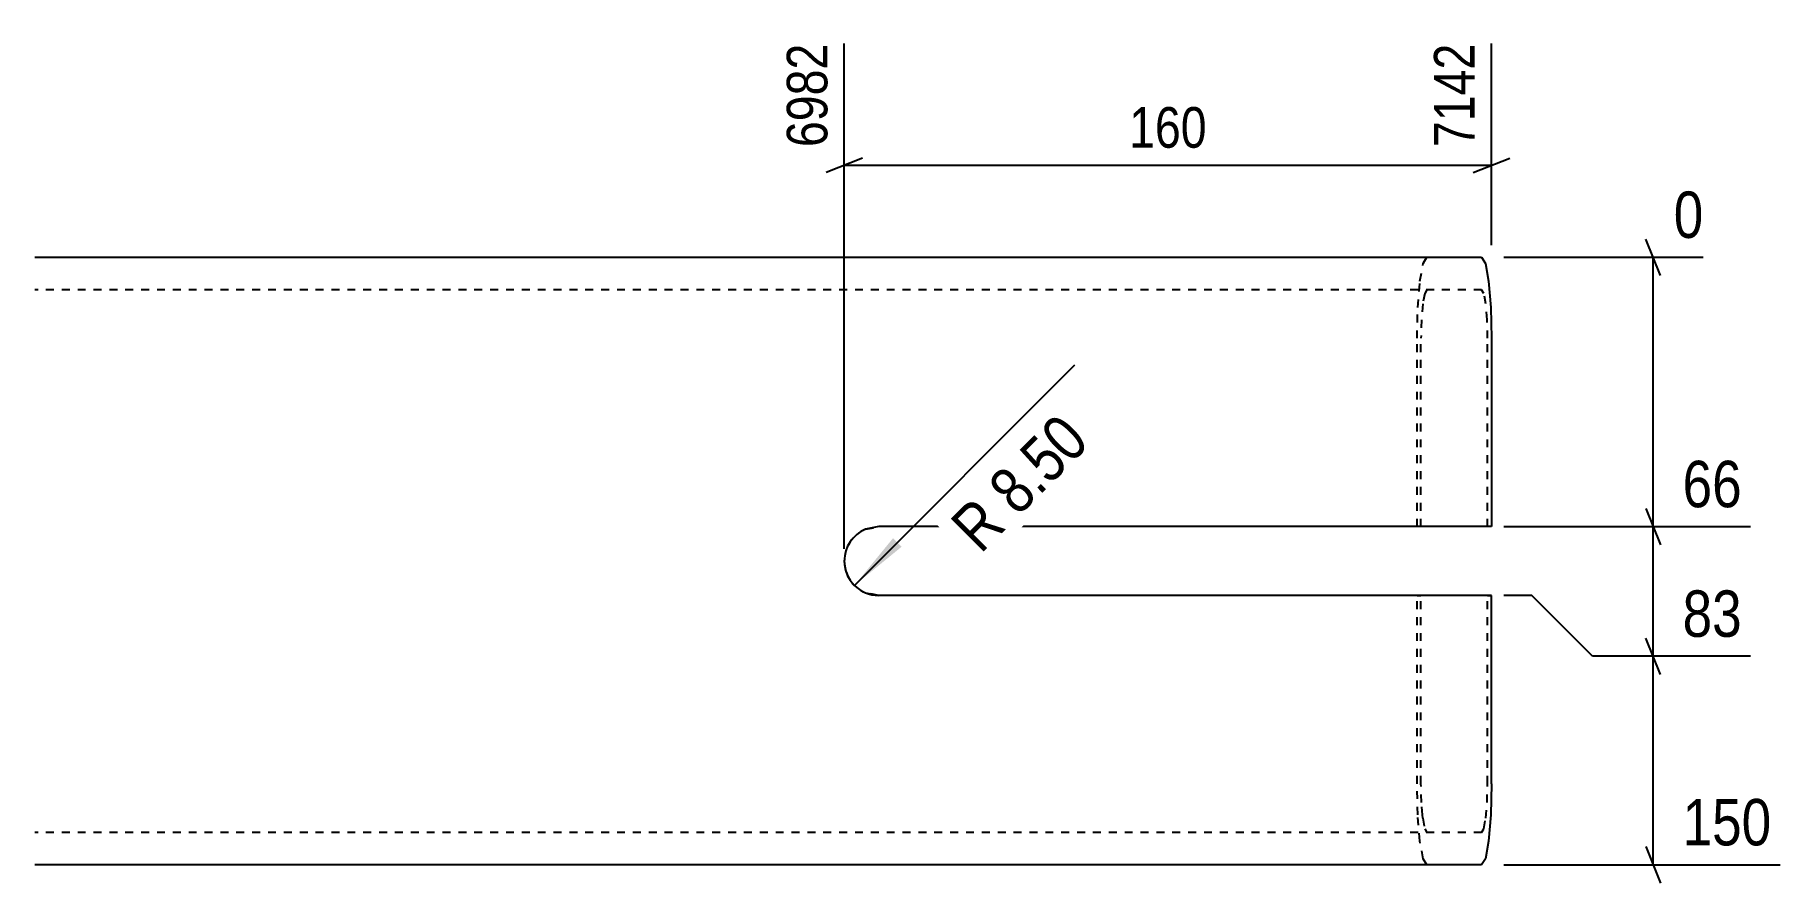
# Model space of a CAD drawing. Header units: millimetres. Extents: x 7 to 20489, y 7 to 253.
# Drawn here: x 20057.5 to 20488.9, y 9 to 218.4 of the extents above; entities that cross this region are included whole.
import ezdxf

# ---------------------------------------------------------------- set-up
doc = ezdxf.new("R2010")
doc.units = ezdxf.units.MM
doc.linetypes.add('DXK_LINE_DOT2', pattern=[3.9198, 1.9599, -1.9599])
doc.layers.add('MÅLSÆTNING', color=7, linetype='Continuous')
doc.layers.add('STÅL', color=7, linetype='Continuous')
doc.styles.add('Arial Narrow', font='ARIALN.TTF', dxfattribs={"height": 0.2})

msp = doc.modelspace()

# ---------------------------------------------------------------- hatches: boundary and pattern name
at = {"layer": 'MÅLSÆTNING', "linetype": 'Continuous'}
msp.add_hatch(color=7, dxfattribs=at).paths.add_polyline_path([(20271.63, 92.04), (20259.96, 82.49), (20269.51, 94.16)])

# ---------------------------------------------------------------- linework, layer by layer
at = {"layer": 'MÅLSÆTNING', "color": 7, "linetype": 'Continuous'}
for p, q in [((20257.47, 91.5), (20257.47, 216.31)), ((20417.39, 166.5), (20417.39, 216.31)), ((20261.97, 188.02), (20252.97, 184.42)), ((20257.47, 186.22), (20417.39, 186.22)), ((20412.89, 184.42), (20421.89, 188.02)), ((20459.11, 159), (20455.51, 168)), ((20420.39, 163.5), (20469.72, 163.5)), ((20457.31, 97), (20457.31, 163.5)), ((20259.96, 82.49), (20314.44, 136.97)), ((20455.51, 101.5), (20459.11, 92.5)), ((20455.51, 101.5), (20459.11, 92.5)), ((20420.39, 97), (20481.41, 97)), ((20420.39, 97), (20481.41, 97)), ((20457.31, 65), (20457.31, 97)), ((20427.31, 80), (20420.39, 80)), ((20427.31, 80), (20420.39, 80)), ((20442.31, 65), (20427.31, 80)), ((20442.31, 65), (20427.31, 80)), ((20459.11, 60.5), (20455.51, 69.5)), ((20459.11, 60.5), (20455.51, 69.5)), ((20481.41, 65), (20442.31, 65)), ((20481.41, 65), (20442.31, 65)), ((20457.31, 13.5), (20457.31, 65)), ((20455.51, 18), (20459.11, 9)), ((20420.39, 13.5), (20488.72, 13.5))]:
    msp.add_line(p, q, dxfattribs=at)
msp.add_arc((20265.97, 88.5), 8.5, 180, 270, dxfattribs=at)
at = {"layer": 'STÅL', "color": 2, "linetype": 'Continuous'}
for p, q in [((20057.47, 163.5), (20414.94, 163.5)), ((20414.94, 163.5), (20415.88, 161.98)), ((20415.88, 161.98), (20416.67, 157.64)), ((20416.67, 157.64), (20417.21, 151.15)), ((20417.21, 151.15), (20417.39, 143.5)), ((20417.39, 143.5), (20417.39, 97)), ((20265.97, 97), (20262.72, 96.35)), ((20417.39, 97), (20265.97, 97)), ((20262.72, 80.65), (20265.97, 80)), ((20417.39, 80), (20265.97, 80)), ((20417.39, 33.5), (20417.39, 80)), ((20417.39, 33.5), (20417.21, 25.85)), ((20417.21, 25.85), (20416.67, 19.36)), ((20416.67, 19.36), (20415.88, 15.02)), ((20414.94, 13.5), (20057.47, 13.5)), ((20415.88, 15.02), (20414.94, 13.5))]:
    msp.add_line(p, q, dxfattribs=at)
at = {"layer": 'STÅL', "color": 7, "linetype": 'DXK_LINE_DOT2'}
for p, q in [((20399.69, 157.64), (20400.49, 161.98)), ((20400.49, 161.98), (20401.43, 163.5)), ((20414.94, 155.5), (20057.47, 155.5)), ((20399.16, 151.15), (20399.69, 157.64)), ((20401.43, 155.5), (20400.87, 154.59)), ((20415.5, 154.59), (20414.94, 155.5)), ((20398.98, 143.5), (20399.16, 151.15)), ((20400.39, 151.99), (20400.07, 148.09)), ((20400.87, 154.59), (20400.39, 151.99)), ((20415.98, 151.99), (20415.5, 154.59)), ((20416.3, 148.09), (20415.98, 151.99)), ((20400.07, 148.09), (20399.96, 143.5)), ((20416.41, 143.5), (20416.3, 148.09)), ((20398.98, 97), (20398.98, 143.5)), ((20399.96, 97), (20399.96, 143.5)), ((20416.41, 97), (20416.41, 143.5)), ((20262.72, 96.35), (20265.97, 97)), ((20265.97, 80), (20262.72, 80.65)), ((20398.98, 33.5), (20398.98, 80)), ((20398.98, 80), (20399.96, 80)), ((20399.96, 33.5), (20399.96, 80)), ((20416.41, 33.5), (20416.41, 80)), ((20416.41, 80), (20417.39, 80)), ((20399.16, 25.85), (20398.98, 33.5)), ((20400.07, 28.91), (20399.96, 33.5)), ((20416.3, 28.91), (20416.41, 33.5)), ((20400.32, 25.85), (20400.07, 28.91)), ((20415.98, 25.01), (20416.3, 28.91)), ((20399.69, 19.36), (20399.16, 25.85)), ((20400.39, 25.01), (20400.32, 25.85)), ((20400.39, 25.01), (20400.87, 22.41)), ((20400.87, 22.41), (20401.43, 21.5)), ((20414.94, 21.5), (20415.5, 22.41)), ((20415.5, 22.41), (20415.98, 25.01)), ((20414.94, 21.5), (20057.47, 21.5)), ((20400.49, 15.02), (20399.69, 19.36)), ((20401.43, 13.5), (20400.49, 15.02))]:
    msp.add_line(p, q, dxfattribs=at)
at = {"layer": 'STÅL', "color": 2, "linetype": 'Continuous'}
msp.add_arc((20265.97, 88.5), 8.5, 112.5, 247.5, dxfattribs=at)
at = {"layer": 'STÅL', "color": 7, "linetype": 'DXK_LINE_DOT2'}
msp.add_arc((20265.97, 88.5), 8.5, 112.5, 247.5, dxfattribs=at)

# ---------------------------------------------------------------- wipeouts: each hides what was drawn before it
at = {"color": 0}
msp.add_wipeout([(20349.13, 188.47), (20349.13, 203.17), (20325.73, 203.17), (20325.73, 188.47)], dxfattribs=at).dxf.layer = 'MÅLSÆTNING'
at = {"color": 0, "linetype": 'Continuous'}
for points in [[(20481.62, 99.4), (20481.62, 116.2), (20462.2, 116.2), (20462.2, 99.4)], [(20481.62, 67.4), (20481.62, 84.2), (20462.2, 84.2), (20462.2, 67.4)], [(20488.93, 15.9), (20488.93, 32.7), (20462.2, 32.7), (20462.2, 15.9)]]:
    msp.add_wipeout(points, dxfattribs=at).dxf.layer = 'MÅLSÆTNING'

# ---------------------------------------------------------------- next in the draw order: texts
at = {"layer": 'MÅLSÆTNING', "color": 3, "style": 'Arial Narrow'}
msp.add_text('160', height=10.021, dxfattribs=at).set_placement((20327.83, 190.57))
at = {"layer": 'MÅLSÆTNING', "color": 3, "linetype": 'Continuous', "style": 'Arial Narrow'}
for s, p in [('66', (20464.6, 101.8)), ('83', (20464.6, 69.8)), ('150', (20464.6, 18.3))]:
    msp.add_text(s, height=11.453, dxfattribs=at).set_placement(p)

# ---------------------------------------------------------------- next in the draw order: wipeouts: each hides what was drawn before it
at = {"color": 0, "linetype": 'Continuous'}
for points in [[(20255.37, 218.41), (20240.67, 218.41), (20240.67, 188.62), (20255.37, 188.62)], [(20415.29, 218.41), (20400.59, 218.41), (20400.59, 188.62), (20415.29, 188.62)], [(20472.12, 165.9), (20472.12, 182.7), (20460.01, 182.7), (20460.01, 165.9)]]:
    msp.add_wipeout(points, dxfattribs=at).dxf.layer = 'MÅLSÆTNING'
at = {"color": 0}
msp.add_wipeout([(20321.91, 117.5), (20310.03, 129.38), (20279.24, 98.59), (20291.12, 86.71)], dxfattribs=at).dxf.layer = 'MÅLSÆTNING'

# ---------------------------------------------------------------- next in the draw order: texts
at = {"layer": 'MÅLSÆTNING', "color": 3, "linetype": 'Continuous', "style": 'Arial Narrow'}
for s, p in [('6982', (20253.27, 190.72)), ('7142', (20413.19, 190.72))]:
    msp.add_text(s, height=10.021, rotation=90.0002, dxfattribs=at).set_placement(p)
msp.add_text('0', height=11.45, dxfattribs=at).set_placement((20462.41, 168.3))
at = {"layer": 'MÅLSÆTNING', "color": 3, "style": 'Arial Narrow'}
msp.add_text('R 8.50', height=11.453, rotation=45.0001, dxfattribs=at).set_placement((20291.12, 90.11))

doc.saveas('drawing.dxf')
